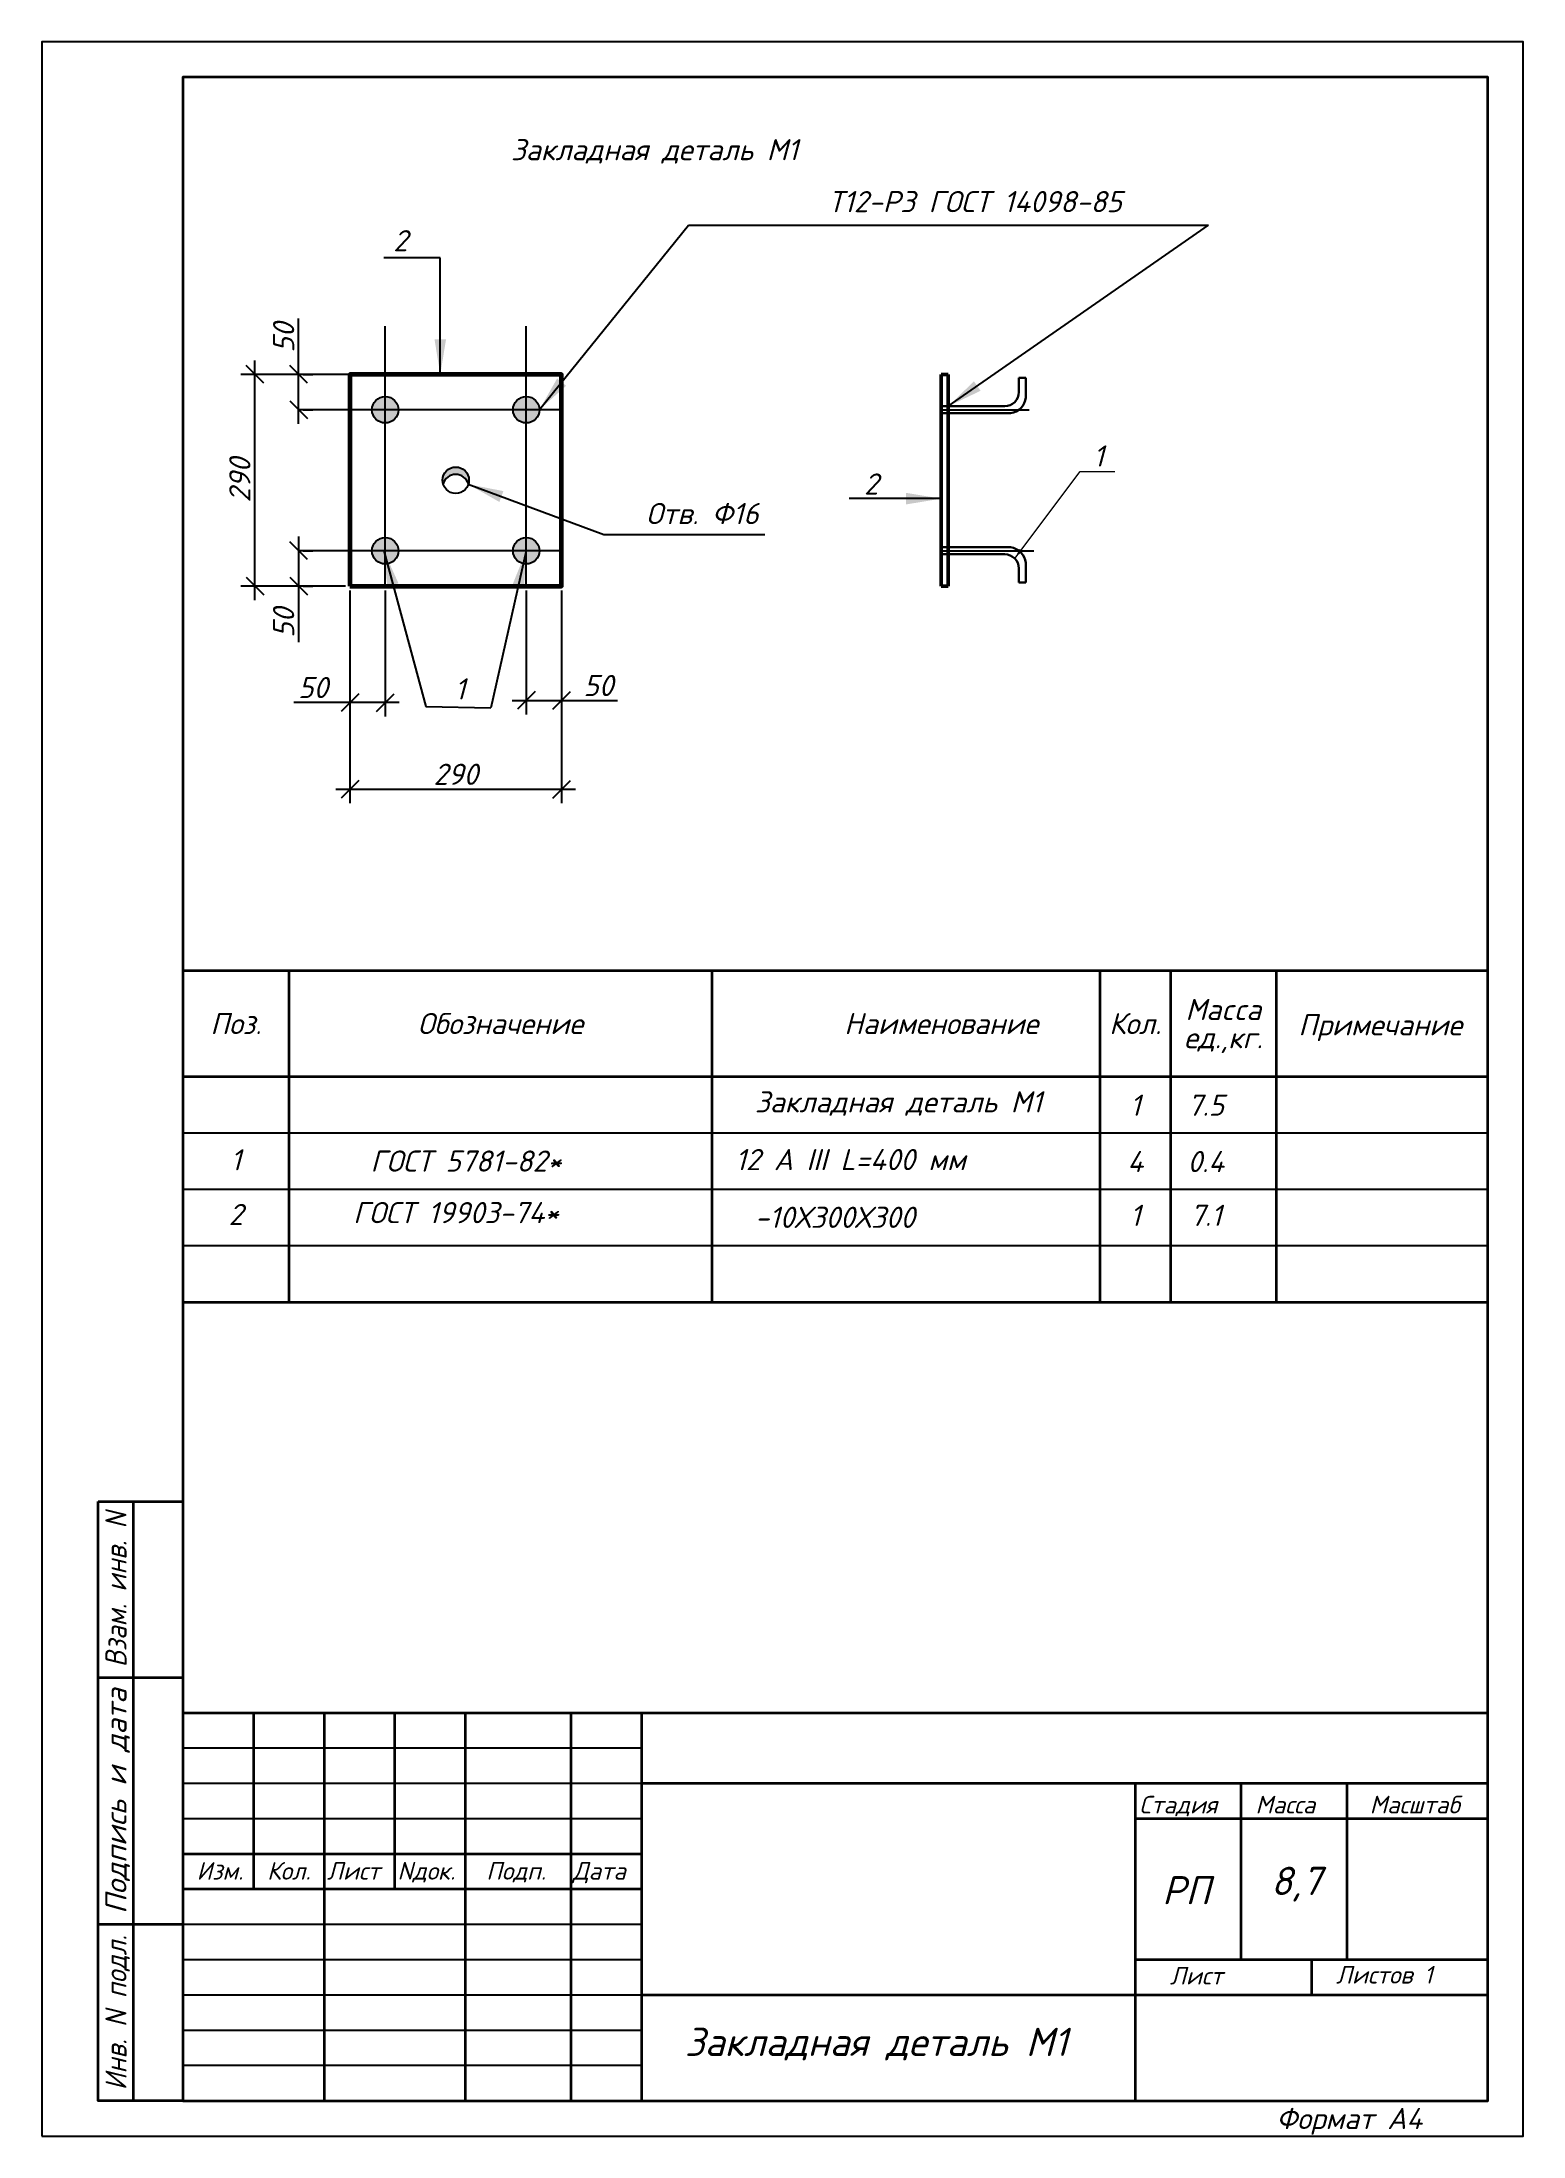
# Model space of a CAD drawing. Extents: x 108150 to 142535, y -18867 to -9422.
# Drawn here: x 140486.3 to 140696.3, y -16848.3 to -16551.3 of the extents above; entities that cross this region are included whole.
import ezdxf
from ezdxf.enums import TextEntityAlignment as Align

# ---------------------------------------------------------------- set-up
doc = ezdxf.new("R2010")
doc.units = 0
doc.header["$MEASUREMENT"] = 0
doc.header["$PDMODE"] = 32
doc.header["$PDSIZE"] = 0.6
doc.layers.add('Текст', color=2, linetype='Continuous', lineweight=15)
doc.styles.add('Romans', font='Romans.shx')
doc.styles.add('ГОСТ -3', font='isocpeui.ttf', dxfattribs={"height": 3})
doc.styles.add('ГОСТ2.5', font='isocpeur.ttf', dxfattribs={"oblique": 15, "height": 2.5})
doc.dimstyles.new('FМ100-3-P', dxfattribs={"dimtxt": 3, "dimasz": 1.5, "dimexe": 0.5, "dimexo": 1, "dimgap": 1, "dimtad": 1, "dimdec": 0, "dimlfac": 100, "dimdsep": 46, "dimtxsty": 'Romans', "dimblk": 'OBLIQUE', "dimcen": 2.5, "dimdle": 0.5, "dimclrd": 7, "dimclre": 7, "dimclrt": 7, "dimadec": 0, "dimazin": 0, "dimtfac": 1, "dimtdec": 0, "dimtmove": 0, "dimatfit": 3, "dimfxl": 1.25, "dimlwd": 15, "dimlwe": 15, "dimarcsym": 0})
doc.dimstyles.new('м10', dxfattribs={"dimtxt": 2.5, "dimasz": 2.5, "dimexe": 2, "dimexo": 0.625, "dimtad": 1, "dimdec": 0, "dimlfac": 10, "dimtxsty": 'Standard', "dimblk": 'OBLIQUE', "dimblk1": 'OBLIQUE', "dimblk2": 'OPEN30', "dimcen": -2.5, "dimdle": 2, "dimadec": 0, "dimazin": 0, "dimtfac": 1, "dimtdec": 0, "dimtmove": 0, "dimatfit": 3, "dimfxl": 1, "dimarcsym": 0})

msp = doc.modelspace()

# ---------------------------------------------------------------- texts
at = {"color": 7, "lineweight": 30, "style": 'ГОСТ -3'}
msp.add_text('Закладная деталь М1', height=3, dxfattribs=at).set_placement((140552.8481, -16568.1189, -754.4947))
at = {"linetype": 'ByBlock', "lineweight": 25, "style": 'ГОСТ -3'}
for s, p in [('Т12-Р3 ГОСТ 14098-85', (140618.6548, -16573.9864, -754.4947)), ('2', (140537.188, -16579.5303, -754.4947)), ('1', (140636.168, -16610.0576, -754.4947)), ('2', (140603.9267, -16614.0326, -754.4947)), ('Отв. Ф16', (140579.98, -16618.2235, -754.4947)), ('1', (140545.6321, -16643.0863, -754.4947)), ('Macca', (140653.8475, -16688.5521, -754.4947)), ('Поз.', (140513.8475, -16690.5521, -754.4947)), ('Обозначение', (140551.3475, -16690.5521, -754.4947)), ('Наименование', (140613.8475, -16690.5521, -754.4947)), ('Кол.', (140641.3475, -16690.5521, -754.4947)), ('Примечание', (140676.0892, -16690.7267, -754.4947)), ('ед.,кг.', (140653.8475, -16692.5521, -754.4947)), ('1', (140641.3668, -16702.1246, -754.4947)), ('7.5', (140651.3668, -16702.1246, -754.4947)), ('1', (140513.8475, -16709.8685, -754.4947)), ('ГОСТ 5781-82*', (140546.4691, -16710.0533, -754.4947)), ('12 А III L=400 мм', (140600.9871, -16709.8445, -754.4947)), ('4', (140641.3668, -16710.1246, -754.4947)), ('0.4', (140651.3668, -16710.1246, -754.4947)), ('2', (140513.8475, -16717.6333, -754.4947)), ('ГОСТ 19903-74*', (140545.0462, -16717.3663, -754.4947)), ('-10Х300Х300', (140598.7655, -16718.0305, -754.4947)), ('1', (140641.3668, -16717.751, -754.4947)), ('7.1', (140651.3668, -16717.751, -754.4947))]:
    msp.add_text(s, height=3, dxfattribs=at).set_placement(p, align=Align.MIDDLE_CENTER)
at = {"color": 86, "lineweight": 30, "style": 'ГОСТ -3'}
msp.add_text('Закладная деталь М1', height=3, dxfattribs=at).set_placement((140587.4374, -16703.1537, -754.4947))
at = {"linetype": 'ByBlock', "lineweight": 25, "style": 'ГОСТ -3'}
for s, width, p, p2 in [('Взам. инв. N', 0.897376, (140498.3475, -16781.834, -754.4947), (140498.3475, -16759.834, -754.4947)), ('Подпись и дата', 1.030143, (140498.3475, -16816.834, -754.4947), (140498.3475, -16784.834, -754.4947)), ('Инв. N подл.', 0.931934, (140498.3475, -16841.834, -754.4947), (140498.3475, -16819.834, -754.4947))]:
    msp.add_text(s, height=3, rotation=90, dxfattribs=dict(at, width=width)).set_placement(p, p2, align=Align.FIT)
at = {"color": 7, "linetype": 'Continuous', "lineweight": 25, "style": 'ГОСТ -3'}
for s, p in [('Стадия', (140641.9218, -16802.5809, -754.4947)), ('Масса', (140658.3951, -16802.5729, -754.4947)), ('Масштаб', (140674.5948, -16802.5662, -754.4947)), ('Изм.', (140508.2765, -16811.9624, -1410.9243)), ('Кол.', (140518.2765, -16811.9624, -1410.9243)), ('Лист', (140526.7565, -16811.9624, -1410.9243)), ('Nдок.', (140536.7565, -16811.9624, -1410.9243)), ('Подп.', (140549.3406, -16811.9624, -1410.9243)), ('Дата', (140561.6044, -16811.9624, -1410.9243)), ('Лист', (140646.2613, -16826.8357, -754.4947)), ('Листов 1 ', (140669.8076, -16826.7014, -754.4947))]:
    msp.add_text(s, height=2.5, dxfattribs=at).set_placement(p)
at = {"color": 7, "ltscale": 20, "style": 'ГОСТ -3'}
msp.add_text('Формат A4', height=3, dxfattribs=at).set_placement((140661.3475, -16847.334, -754.4947))
at = {"color": 2, "lineweight": 25, "insert": (140577.5013, -16832.9679, -754.4947), "char_height": 4, "width": 98.335001, "attachment_point": 1, "style": 'ГОСТ -3'}
msp.add_mtext('Закладная деталь М1', dxfattribs=at)
at = {"layer": 'Текст', "insert": (140660.5999, -16810.1434, -754.4947), "char_height": 4, "width": 8.949904, "attachment_point": 1, "style": 'ГОСТ2.5'}
msp.add_mtext('8,7', dxfattribs=at)
at = {"layer": 'Текст', "color": 2, "insert": (140645.1686, -16811.4655, -754.4947), "char_height": 4, "width": 8.161037, "attachment_point": 1, "style": 'ГОСТ2.5'}
msp.add_mtext('РП', dxfattribs=at)

# ---------------------------------------------------------------- blocks, each defined once
blk = doc.blocks.new('_Oblique')
at = {"color": 0, "linetype": 'ByBlock', "lineweight": -2}
blk.add_line((-0.5, -0.5), (0.5, 0.5), dxfattribs=at)
blk = doc.blocks.new('*D2974')
at = {"color": 0, "linetype": 'ByBlock', "lineweight": -2, "transparency": 16777216}
for p, q in [((140529.39, -16598.5), (140514.54, -16598.5)), ((140516.54, -16630.5), (140516.54, -16596.5)), ((140529.39, -16628.5), (140514.54, -16628.5))]:
    blk.add_line(p, q, dxfattribs=at)
at = {"layer": 'Defpoints', "color": 0, "linetype": 'ByBlock', "lineweight": 0, "transparency": 16777216}
for p in [(140516.54, -16598.5), (140530.02, -16598.5), (140530.02, -16628.5)]:
    blk.add_point(p, dxfattribs=at)
at = {"color": 0, "linetype": 'ByBlock', "lineweight": -2, "transparency": 16777216, "xscale": 2.5, "yscale": 2.5, "zscale": 2.5}
for p, rotation in [((140516.54, -16598.5), 90), ((140516.54, -16628.5), 270)]:
    blk.add_blockref('_Oblique', p, dxfattribs=dict(at, rotation=rotation))
at = {"color": 0, "linetype": 'ByBlock', "lineweight": 25, "transparency": 16777216, "insert": (140514.41, -16613.5), "char_height": 3, "attachment_point": 5, "rotation": 90, "style": 'ГОСТ -3'}
blk.add_mtext('290', dxfattribs=at)
blk = doc.blocks.new('_Open30')
at = {"color": 0, "linetype": 'ByBlock', "lineweight": -2}
for p, q in [((-1, 0.268), (0, 0)), ((0, 0), (-1, -0.268)), ((0, 0), (-1, 0))]:
    blk.add_line(p, q, dxfattribs=at)
blk = doc.blocks.new('*D2975')
at = {"color": 0, "linetype": 'ByBlock', "lineweight": -2, "transparency": 16777216}
for p, q in [((140522.74, -16598.5), (140522.74, -16590.55)), ((140522.74, -16605.5), (140522.74, -16598.5)), ((140523.37, -16598.5), (140524.74, -16598.5)), ((140523.37, -16603.5), (140524.74, -16603.5))]:
    blk.add_line(p, q, dxfattribs=at)
at = {"layer": 'Defpoints', "color": 0, "linetype": 'ByBlock', "lineweight": 0, "transparency": 16777216}
for p in [(140522.74, -16598.5), (140522.74, -16598.5), (140522.74, -16603.5)]:
    blk.add_point(p, dxfattribs=at)
at = {"color": 0, "linetype": 'ByBlock', "lineweight": -2, "transparency": 16777216, "xscale": 2.5, "yscale": 2.5, "zscale": 2.5}
for p, rotation in [((140522.74, -16598.5), 90), ((140522.74, -16603.5), 270)]:
    blk.add_blockref('_Oblique', p, dxfattribs=dict(at, rotation=rotation))
at = {"color": 0, "linetype": 'ByBlock', "lineweight": 25, "transparency": 16777216, "insert": (140520.62, -16593.28), "char_height": 3, "attachment_point": 5, "rotation": 90, "style": 'ГОСТ -3'}
blk.add_mtext('50', dxfattribs=at)
blk = doc.blocks.new('*D2976')
at = {"color": 0, "linetype": 'ByBlock', "lineweight": -2, "transparency": 16777216}
for p, q in [((140522.74, -16621.5), (140522.74, -16628.5)), ((140523.37, -16623.5), (140524.74, -16623.5)), ((140522.74, -16628.5), (140522.74, -16636.45)), ((140523.37, -16628.5), (140524.74, -16628.5))]:
    blk.add_line(p, q, dxfattribs=at)
at = {"layer": 'Defpoints', "color": 0, "linetype": 'ByBlock', "lineweight": 0, "transparency": 16777216}
for p in [(140522.74, -16623.5), (140522.74, -16628.5), (140522.74, -16628.5)]:
    blk.add_point(p, dxfattribs=at)
at = {"color": 0, "linetype": 'ByBlock', "lineweight": -2, "transparency": 16777216, "xscale": 2.5, "yscale": 2.5, "zscale": 2.5}
for p, rotation in [((140522.74, -16623.5), 90), ((140522.74, -16628.5), 270)]:
    blk.add_blockref('_Oblique', p, dxfattribs=dict(at, rotation=rotation))
at = {"color": 0, "linetype": 'ByBlock', "lineweight": 25, "transparency": 16777216, "insert": (140520.62, -16633.72), "char_height": 3, "attachment_point": 5, "rotation": 90, "style": 'ГОСТ -3'}
blk.add_mtext('50', dxfattribs=at)
blk = doc.blocks.new('*D2977')
at = {"color": 0, "linetype": 'ByBlock', "lineweight": -2, "transparency": 16777216}
for p, q in [((140530.02, -16629.13), (140530.02, -16659.32)), ((140560.02, -16629.13), (140560.02, -16659.32)), ((140528.02, -16657.32), (140562.02, -16657.32))]:
    blk.add_line(p, q, dxfattribs=at)
at = {"layer": 'Defpoints', "color": 0, "linetype": 'ByBlock', "lineweight": 0, "transparency": 16777216}
for p in [(140530.02, -16628.5), (140560.02, -16628.5), (140560.02, -16657.32)]:
    blk.add_point(p, dxfattribs=at)
at = {"color": 0, "linetype": 'ByBlock', "lineweight": -2, "transparency": 16777216, "xscale": 2.5, "yscale": 2.5, "zscale": 2.5, "rotation": 180}
blk.add_blockref('_Oblique', (140530.02, -16657.32), dxfattribs=at)
at = {"color": 0, "linetype": 'ByBlock', "lineweight": -2, "transparency": 16777216, "xscale": 2.5, "yscale": 2.5, "zscale": 2.5}
blk.add_blockref('_Oblique', (140560.02, -16657.32), dxfattribs=at)
at = {"color": 0, "linetype": 'ByBlock', "lineweight": 25, "transparency": 16777216, "insert": (140545.02, -16655.2), "char_height": 3, "attachment_point": 5, "style": 'ГОСТ -3'}
blk.add_mtext('290', dxfattribs=at)
blk = doc.blocks.new('*D2978')
at = {"color": 0, "linetype": 'ByBlock', "lineweight": -2, "transparency": 16777216}
for p, q in [((140555.02, -16629.13), (140555.02, -16646.73)), ((140560.02, -16629.13), (140560.02, -16646.73)), ((140553.02, -16644.73), (140560.02, -16644.73)), ((140560.02, -16644.73), (140567.97, -16644.73))]:
    blk.add_line(p, q, dxfattribs=at)
at = {"layer": 'Defpoints', "color": 0, "linetype": 'ByBlock', "lineweight": 0, "transparency": 16777216}
for p in [(140555.02, -16628.5), (140560.02, -16628.5), (140560.02, -16644.73)]:
    blk.add_point(p, dxfattribs=at)
at = {"color": 0, "linetype": 'ByBlock', "lineweight": -2, "transparency": 16777216, "xscale": 2.5, "yscale": 2.5, "zscale": 2.5, "rotation": 180}
blk.add_blockref('_Oblique', (140555.02, -16644.73), dxfattribs=at)
at = {"color": 0, "linetype": 'ByBlock', "lineweight": -2, "transparency": 16777216, "xscale": 2.5, "yscale": 2.5, "zscale": 2.5}
blk.add_blockref('_Oblique', (140560.02, -16644.73), dxfattribs=at)
at = {"color": 0, "linetype": 'ByBlock', "lineweight": 25, "transparency": 16777216, "insert": (140565.24, -16642.61), "char_height": 3, "attachment_point": 5, "style": 'ГОСТ -3'}
blk.add_mtext('50', dxfattribs=at)
blk = doc.blocks.new('*D2979')
at = {"color": 0, "linetype": 'ByBlock', "lineweight": -2, "transparency": 16777216}
for p, q in [((140530.02, -16629.13), (140530.02, -16647.03)), ((140535.02, -16629.13), (140535.02, -16647.03)), ((140530.02, -16645.03), (140522.07, -16645.03)), ((140537.02, -16645.03), (140530.02, -16645.03))]:
    blk.add_line(p, q, dxfattribs=at)
at = {"layer": 'Defpoints', "color": 0, "linetype": 'ByBlock', "lineweight": 0, "transparency": 16777216}
for p in [(140530.02, -16628.5), (140535.02, -16628.5), (140530.02, -16645.03)]:
    blk.add_point(p, dxfattribs=at)
at = {"color": 0, "linetype": 'ByBlock', "lineweight": -2, "transparency": 16777216, "xscale": 2.5, "yscale": 2.5, "zscale": 2.5, "rotation": 180}
blk.add_blockref('_Oblique', (140530.02, -16645.03), dxfattribs=at)
at = {"color": 0, "linetype": 'ByBlock', "lineweight": -2, "transparency": 16777216, "xscale": 2.5, "yscale": 2.5, "zscale": 2.5}
blk.add_blockref('_Oblique', (140535.02, -16645.03), dxfattribs=at)
at = {"color": 0, "linetype": 'ByBlock', "lineweight": 25, "transparency": 16777216, "insert": (140524.79, -16642.9), "char_height": 3, "attachment_point": 5, "style": 'ГОСТ -3'}
blk.add_mtext('50', dxfattribs=at)

# ---------------------------------------------------------------- dimensions: what is measured, and where the dimension line sits
at = {"linetype": 'ByBlock', "lineweight": 25}
for base, p1, p2, text, picture, middle in [((140522.7437, -16598.5007, -754.4947), (140522.7437, -16603.5007, -754.4947), (140522.7437, -16598.5007, -754.4947), '50', '*D2975', (140520.6187, -16593.2768, -754.4947)), ((140516.535, -16598.5007, -754.4947), (140530.0186, -16628.5007, -754.4947), (140530.0186, -16598.5007, -754.4947), '290', '*D2974', (140514.41, -16613.5007, -754.4947)), ((140522.7437, -16628.5007, -754.4947), (140522.7437, -16623.5007, -754.4947), (140522.7437, -16628.5007, -754.4947), '50', '*D2976', (140520.6187, -16633.7246, -754.4947))]:
    dim = msp.add_linear_dim(base=base, p1=p1, p2=p2, angle=90, text=text, dimstyle='м10', override={"dimtxsty": 'ГОСТ -3'}, dxfattribs=at)
    dim.commit()
    dim.dimension.update_dxf_attribs({"geometry": picture, "text_midpoint": middle})
for base, p1, p2, text, picture, middle in [((140530.0186, -16645.0291, -754.4947), (140535.0186, -16628.5007, -754.4947), (140530.0186, -16628.5007, -754.4947), '50', '*D2979', (140524.7947, -16642.9041, -754.4947)), ((140560.0186, -16657.321, -754.4947), (140530.0186, -16628.5007, -754.4947), (140560.0186, -16628.5007, -754.4947), '290', '*D2977', (140545.0186, -16655.196, -754.4947)), ((140560.0186, -16644.7339, -754.4947), (140555.0186, -16628.5007, -754.4947), (140560.0186, -16628.5007, -754.4947), '50', '*D2978', (140565.2425, -16642.6089, -754.4947))]:
    dim = msp.add_linear_dim(base=base, p1=p1, p2=p2, text=text, dimstyle='м10', override={"dimtxsty": 'ГОСТ -3'}, dxfattribs=at)
    dim.commit()
    dim.dimension.update_dxf_attribs({"geometry": picture, "text_midpoint": middle})

# ---------------------------------------------------------------- hatches: boundary and pattern name
at = {"linetype": 'ByBlock', "lineweight": 25}
h = msp.add_hatch(color=256, dxfattribs=at)
h.paths.add_polyline_path([(140535.0186, -16603.5007), (140533.1447, -16603.5007, 0.41421356), (140535.0186, -16605.3746)])
h.paths.add_polyline_path([(140536.8925, -16603.5007), (140535.0186, -16603.5007), (140535.0186, -16605.3746, 0.41421356)])
h.paths.add_polyline_path([(140535.0186, -16601.6268), (140535.0186, -16603.5007), (140536.8925, -16603.5007, 0.41421356)])
h.paths.add_polyline_path([(140535.0186, -16601.6268, 0.41421356), (140533.1447, -16603.5007), (140535.0186, -16603.5007)])
h = msp.add_hatch(color=256, dxfattribs=at)
h.paths.add_polyline_path([(140555.0186, -16603.5007), (140553.1447, -16603.5007, 0.41421356), (140555.0186, -16605.3746)])
h.paths.add_polyline_path([(140556.8925, -16603.5007), (140555.0186, -16603.5007), (140555.0186, -16605.3746, 0.41421356)])
h.paths.add_polyline_path([(140555.0186, -16601.6268), (140555.0186, -16603.5007), (140556.8925, -16603.5007, 0.41421356)])
h.paths.add_polyline_path([(140555.0186, -16601.6268, 0.41421356), (140553.1447, -16603.5007), (140555.0186, -16603.5007)])
msp.add_hatch(color=256, dxfattribs=at).paths.add_polyline_path([(140543.1447, -16613.5007, 0.07067182), (140543.2188, -16614.0226, -0.75123202), (140546.8184, -16614.0226, 0.07067182), (140546.8925, -16613.5007, 1)])
h = msp.add_hatch(color=256, dxfattribs=at)
h.paths.add_polyline_path([(140535.0186, -16623.5007), (140533.1447, -16623.5007, 0.41421356), (140535.0186, -16625.3746)])
h.paths.add_polyline_path([(140536.8925, -16623.5007), (140535.0186, -16623.5007), (140535.0186, -16625.3746, 0.41421356)])
h.paths.add_polyline_path([(140535.0186, -16621.6268), (140535.0186, -16623.5007), (140536.8925, -16623.5007, 0.41421356)])
h.paths.add_polyline_path([(140535.0186, -16621.6268, 0.41421356), (140533.1447, -16623.5007), (140535.0186, -16623.5007)])
h = msp.add_hatch(color=256, dxfattribs=at)
h.paths.add_polyline_path([(140555.0186, -16623.5007), (140553.1447, -16623.5007, 0.41421356), (140555.0186, -16625.3746)])
h.paths.add_polyline_path([(140556.8925, -16623.5007), (140555.0186, -16623.5007), (140555.0186, -16625.3746, 0.41421356)])
h.paths.add_polyline_path([(140555.0186, -16621.6268), (140555.0186, -16623.5007), (140556.8925, -16623.5007, 0.41421356)])
h.paths.add_polyline_path([(140555.0186, -16621.6268, 0.41421356), (140553.1447, -16623.5007), (140555.0186, -16623.5007)])

# ---------------------------------------------------------------- linework, layer by layer
for p, q in [((140535.0186, -16628.5007, -754.4947), (140535.0186, -16591.6668, -754.4947)), ((140555.0186, -16628.5007, -754.4947), (140555.0186, -16591.6668, -754.4947)), ((140530.0186, -16598.5007, -754.4947), (140522.7437, -16598.5007, -754.4947)), ((140560.0186, -16603.5007, -754.4947), (140522.7437, -16603.5007, -754.4947)), ((140613.857, -16603.5007, -754.4947), (140626.3183, -16603.5007, -754.4947)), ((140560.0186, -16623.5007, -754.4947), (140522.7437, -16623.5007, -754.4947)), ((140613.857, -16623.5007, -754.4947), (140626.9959, -16623.5007, -754.4947)), ((140506.3475, -16683.0521, -754.4947), (140506.3475, -16698.0521, -754.4947)), ((140691.3475, -16683.0521, -754.4947), (140691.3475, -16698.0521, -754.4947)), ((140506.3475, -16706.0521, -754.4947), (140691.3475, -16706.0521, -754.4947)), ((140506.3475, -16714.0521, -754.4947), (140691.3475, -16714.0521, -754.4947)), ((140506.3475, -16722.0521, -754.4947), (140691.3475, -16722.0521, -754.4947)), ((140494.3475, -16843.334, -754.4947), (140494.3475, -16758.334, -754.4947)), ((140506.3475, -16758.334, -754.4947), (140494.3475, -16758.334, -754.4947)), ((140506.3475, -16843.334, -754.4947), (140494.3475, -16843.334, -754.4947))]:
    msp.add_line(p, q, dxfattribs=at)
at = {"linetype": 'ByBlock', "lineweight": 50}
for p, q in [((140613.857, -16598.5007, -754.4947), (140613.857, -16628.5007, -754.4947)), ((140613.857, -16598.5007, -754.4947), (140614.857, -16598.5007, -754.4947)), ((140614.857, -16598.5007, -754.4947), (140614.857, -16628.5007, -754.4947)), ((140613.857, -16628.5007, -754.4947), (140614.857, -16628.5007, -754.4947))]:
    msp.add_line(p, q, dxfattribs=at)
at = {"lineweight": 30}
for p, q in [((140624.857, -16601.0007, -754.4947), (140624.857, -16599.0007, -754.4947)), ((140625.857, -16601.7768, -754.4947), (140625.857, -16599.0007, -754.4947)), ((140613.857, -16603.0007, -754.4947), (140622.857, -16603.0007, -754.4947)), ((140613.857, -16604.0007, -754.4947), (140623.6731, -16604.0007, -754.4947)), ((140613.857, -16623.0007, -754.4947), (140623.6731, -16623.0007, -754.4947)), ((140613.857, -16624.0007, -754.4947), (140622.857, -16624.0007, -754.4947)), ((140624.857, -16626.0007, -754.4947), (140624.857, -16628.0007, -754.4947)), ((140625.857, -16625.2246, -754.4947), (140625.857, -16628.0007, -754.4947))]:
    msp.add_line(p, q, dxfattribs=at)
at = {"color": 23, "lineweight": 30}
for p, q in [((140624.857, -16599.0007, -754.4947), (140625.857, -16599.0007, -754.4947)), ((140624.857, -16628.0007, -754.4947), (140625.857, -16628.0007, -754.4947))]:
    msp.add_line(p, q, dxfattribs=at)
at = {"color": 7, "lineweight": 35}
for p, q in [((140506.3475, -16683.0521, -754.4947), (140691.3475, -16683.0521, -754.4947)), ((140521.3475, -16683.0521, -754.4947), (140521.3475, -16698.0521, -754.4947)), ((140581.3475, -16683.0521, -754.4947), (140581.3475, -16698.0521, -754.4947)), ((140636.3475, -16683.0521, -754.4947), (140636.3475, -16698.0521, -754.4947)), ((140646.3475, -16683.0521, -754.4947), (140646.3475, -16698.0521, -754.4947)), ((140661.3475, -16683.0521, -754.4947), (140661.3475, -16698.0521, -754.4947)), ((140506.3475, -16698.0521, -754.4947), (140691.3475, -16698.0521, -754.4947)), ((140521.3475, -16698.0521, -754.4947), (140521.3475, -16730.0521, -754.4947)), ((140581.3475, -16698.0521, -754.4947), (140581.3475, -16730.0521, -754.4947)), ((140636.3475, -16698.0521, -754.4947), (140636.3475, -16730.0521, -754.4947)), ((140646.3475, -16698.0521, -754.4947), (140646.3475, -16730.0521, -754.4947)), ((140661.3475, -16698.0521, -754.4947), (140661.3475, -16730.0521, -754.4947)), ((140506.3475, -16730.0521, -754.4947), (140691.3475, -16730.0521, -754.4947)), ((140499.3475, -16843.334, -754.4947), (140499.3475, -16758.334, -754.4947)), ((140506.3475, -16783.334, -754.4947), (140494.3475, -16783.334, -754.4947)), ((140691.3475, -16788.334, -754.4947), (140506.3475, -16788.334, -754.4947)), ((140516.3475, -16788.334, -754.4947), (140516.3475, -16813.334, -754.4947)), ((140526.3475, -16788.334, -754.4947), (140526.3475, -16843.334, -754.4947)), ((140536.3475, -16788.334, -754.4947), (140536.3475, -16813.334, -754.4947)), ((140546.3475, -16788.334, -754.4947), (140546.3475, -16843.334, -754.4947)), ((140561.3475, -16788.334, -754.4947), (140561.3475, -16843.334, -754.4947)), ((140571.3475, -16788.334, -754.4947), (140571.3475, -16843.334, -754.4947)), ((140691.3475, -16798.334, -754.4947), (140571.3475, -16798.334, -754.4947)), ((140641.3475, -16798.334, -754.4947), (140641.3475, -16843.334, -754.4947)), ((140656.3475, -16798.334, -754.4947), (140656.3475, -16823.334, -754.4947)), ((140671.3475, -16798.334, -754.4947), (140671.3475, -16823.334, -754.4947)), ((140691.3475, -16803.334, -754.4947), (140641.3475, -16803.334, -754.4947)), ((140571.3475, -16808.334, -754.4947), (140506.3475, -16808.334, -754.4947)), ((140571.3475, -16813.334, -754.4947), (140506.3475, -16813.334, -754.4947)), ((140506.3475, -16818.334, -754.4947), (140494.3475, -16818.334, -754.4947)), ((140691.3475, -16823.334, -754.4947), (140641.3475, -16823.334, -754.4947)), ((140666.3475, -16823.334, -754.4947), (140666.3475, -16828.334, -754.4947)), ((140641.3475, -16828.334, -754.4947), (140571.3475, -16828.334, -754.4947)), ((140691.3475, -16828.334, -754.4947), (140641.3475, -16828.334, -754.4947))]:
    msp.add_line(p, q, dxfattribs=at)
at = {"color": 7, "lineweight": 25}
for p, q in [((140506.3475, -16788.334, -754.4947), (140506.3475, -16843.334, -754.4947)), ((140571.3475, -16793.334, -754.4947), (140506.3475, -16793.334, -754.4947)), ((140571.3475, -16798.334, -754.4947), (140506.3475, -16798.334, -754.4947)), ((140571.3475, -16803.334, -754.4947), (140506.3475, -16803.334, -754.4947)), ((140571.3475, -16838.334, -754.4947), (140506.3475, -16838.334, -754.4947))]:
    msp.add_line(p, q, dxfattribs=at)
at = {"color": 7, "linetype": 'Continuous', "lineweight": 25}
for p, q in [((140691.3475, -16798.334, -754.4947), (140641.3475, -16798.334, -754.4947)), ((140571.3475, -16818.334, -754.4947), (140506.3475, -16818.334, -754.4947)), ((140571.3475, -16823.334, -754.4947), (140506.3475, -16823.334, -754.4947)), ((140571.3475, -16828.334, -754.4947), (140506.3475, -16828.334, -754.4947)), ((140571.3475, -16833.334, -754.4947), (140506.3475, -16833.334, -754.4947))]:
    msp.add_line(p, q, dxfattribs=at)
at = {"linetype": 'ByBlock', "lineweight": 25, "elevation": -754.4947}
msp.add_lwpolyline([(140486.3475, -16848.334), (140696.3475, -16848.334), (140696.3475, -16551.334), (140486.3475, -16551.334)], close=True, dxfattribs=at)
at = {"color": 7, "lineweight": 35, "elevation": -754.4947}
for points in [[(140506.3475, -16843.334), (140691.3475, -16843.334), (140691.3475, -16556.334), (140506.3475, -16556.334)], [(140494.3475, -16758.334), (140506.3475, -16758.334), (140506.3475, -16843.334), (140494.3475, -16843.334)]]:
    msp.add_lwpolyline(points, close=True, dxfattribs=at)
at = {"linetype": 'ByBlock', "lineweight": 60, "elevation": -754.4947}
msp.add_lwpolyline([(140530.0186, -16628.5007), (140560.0186, -16628.5007), (140560.0186, -16598.5007), (140530.0186, -16598.5007)], close=True, dxfattribs=at)
at = {"color": 7, "lineweight": 35, "ltscale": 0.5, "elevation": -754.4947}
msp.add_lwpolyline([(140691.3475, -16788.334), (140506.3475, -16788.334), (140506.3475, -16843.334), (140691.3475, -16843.334)], close=True, dxfattribs=at)
at = {"linetype": 'ByBlock', "lineweight": 25}
for centre in [(140535.0186, -16603.5007, -754.4947), (140555.0186, -16603.5007, -754.4947), (140545.0186, -16613.5007, -754.4947), (140535.0186, -16623.5007, -754.4947), (140555.0186, -16623.5007, -754.4947)]:
    msp.add_circle(centre, 1.8739, dxfattribs=at)
at = {"lineweight": 30}
for centre, radius, start, end in [((140622.857, -16601.0007, -754.4947), 2, 270, 0), ((140623.316, -16601.4657, -754.4947), 2.56, 278.020127, 353.019903), ((140623.316, -16625.5357, -754.4947), 2.56, 6.980097, 81.979873), ((140622.857, -16626.0007, -754.4947), 2, 0, 90)]:
    msp.add_arc(centre, radius, start, end, dxfattribs=at)
at = {"linetype": 'ByBlock', "lineweight": 25}
msp.add_arc((140545.0186, -16614.5444, -754.4947), 1.8739, 16.169903, 163.830097, dxfattribs=at)

msp.set_redraw_order([(e.dxf.handle, doc.entitydb.next_handle()) for e in msp.query("TEXT MTEXT ATTDEF DIMENSION ARC_DIMENSION")])  # texts and dimensions are drawn at this point

# ---------------------------------------------------------------- leaders
for points in [[(140556.8924, -16603.4785, -754.4947), (140578.0105, -16577.3055, -754.4947), (140651.7566, -16577.3055, -754.4947)], [(140614.857, -16603.0007, -754.4947), (140651.7566, -16577.3055, -754.4947)], [(140542.8275, -16598.5007, -754.4947), (140542.8275, -16581.9496, -754.4947), (140534.8051, -16581.9496, -754.4947)], [(140546.8032, -16614.0724, -754.4947), (140566.0233, -16621.1976, -754.4947), (140588.8561, -16621.1976, -754.4947)], [(140613.857, -16616.1125, -754.4947), (140600.8226, -16616.1125, -754.4947)], [(140534.8051, -16623.5007, -754.4947), (140540.7735, -16645.5925, -754.4947), (140549.9907, -16645.7631, -754.4947)], [(140555.0186, -16623.5007, -754.4947), (140549.9907, -16645.7631, -754.4947)]]:
    msp.add_leader(points, dimstyle='м10', override={"dimasz": 5, "dimtad": 0, "dimtxsty": 'ГОСТ -3'}, dxfattribs=at)
at = {"color": 23, "lineweight": 25}
msp.add_leader([(140624.2712, -16624.5865, -754.4947), (140633.572, -16612.2417, -754.4947), (140638.4603, -16612.2417, -754.4947)], dimstyle='FМ100-3-P', override={"dimgap": 0.625, "dimtad": 0, "dimtxsty": 'ГОСТ -3', "dimfxl": 2, "dimarcsym": 1}, dxfattribs=at)

doc.saveas('drawing.dxf')
